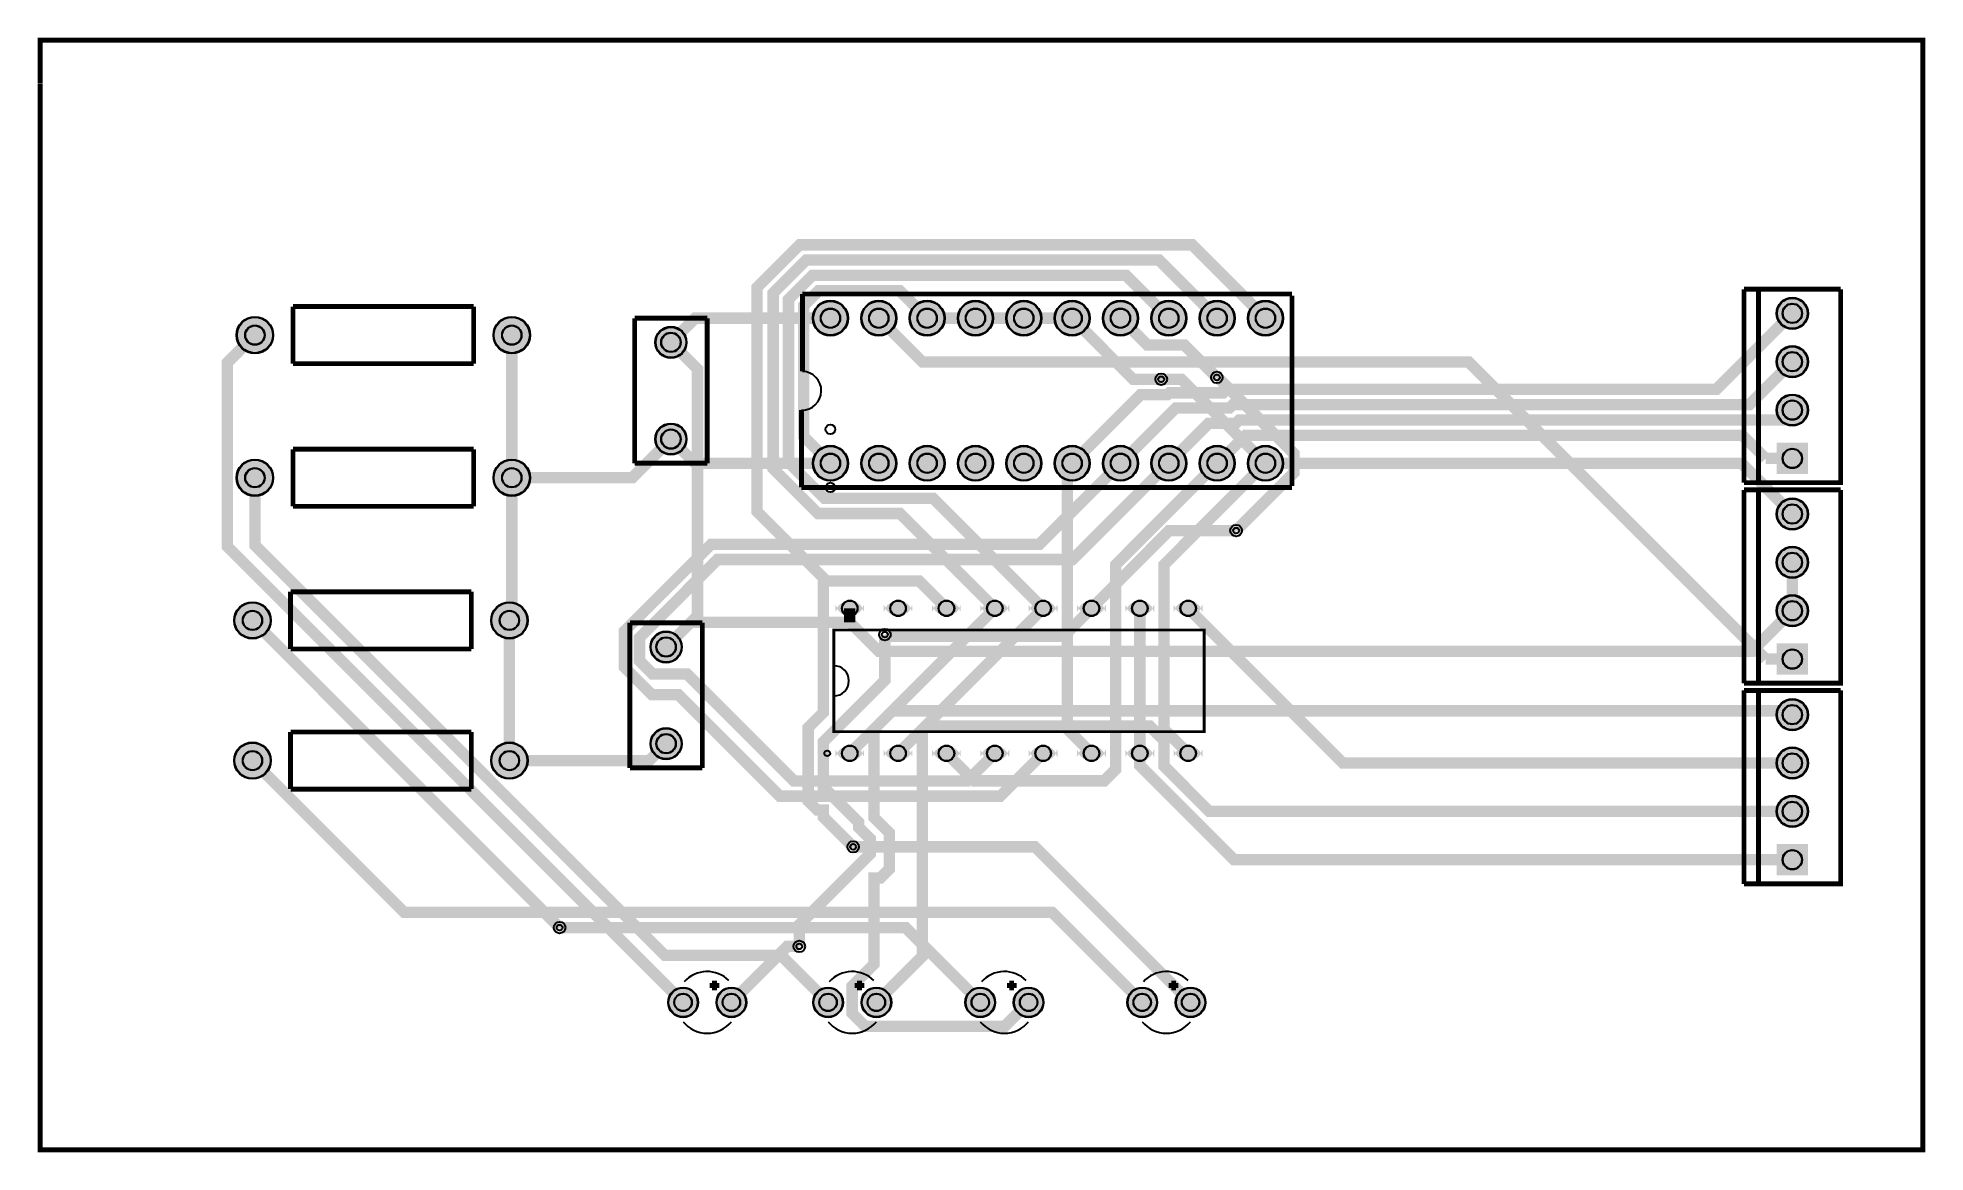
# Model space of a CAD drawing. Header units: millimetres. Extents: x -6.9 to 92.3, y -3.6 to 55.
import ezdxf

# ---------------------------------------------------------------- set-up
doc = ezdxf.new("R2010")
doc.units = ezdxf.units.MM
for name, color, linetype, true_color in [('BoardOutLine', 7, 'Continuous', 0xff00ff), ('BottomLayer', 7, 'Continuous', 0x0000ff), ('BottomSolderMaskLayer', 7, 'Continuous', 0xaa00ff), ('Document', 7, 'Continuous', 0xffffff), ('Hole', 7, 'Continuous', 0x222222), ('Multi-Layer', 7, 'Continuous', 0xc0c0c0), ('TopLayer', 7, 'Continuous', 0xff0000), ('TopSilkLayer', 7, 'Continuous', 0xffcc00), ('TopSolderMaskLayer', 7, 'Continuous', 0x800080)]:
    doc.layers.add(name, color=color, linetype=linetype, true_color=true_color)

msp = doc.modelspace()

# ---------------------------------------------------------------- hatches: boundary and pattern name
at = {"layer": 'BottomSolderMaskLayer'}
for points in [[(33.872601799999885, 40.259000000000015, 1), (35.72339819999989, 40.259000000000015, 1)], [(36.412601800000076, 40.259000000000015, 1), (38.26339820000008, 40.259000000000015, 1)], [(38.95260180000004, 40.259000000000015, 1), (40.803398200000046, 40.259000000000015, 1)], [(41.4926018, 40.259000000000015, 1), (43.34339820000001, 40.259000000000015, 1)], [(44.032601799999966, 40.259000000000015, 1), (45.883398199999974, 40.259000000000015, 1)], [(46.57260179999993, 40.259000000000015, 1), (48.42339819999994, 40.259000000000015, 1)], [(49.112601799999894, 40.259000000000015, 1), (50.9633981999999, 40.259000000000015, 1)], [(51.65260179999986, 40.259000000000015, 1), (53.503398199999864, 40.259000000000015, 1)], [(54.19260180000005, 40.259000000000015, 1), (56.043398200000055, 40.259000000000015, 1)], [(56.73260180000001, 40.259000000000015, 1), (58.58339820000002, 40.259000000000015, 1)], [(84.51860159999994, 40.513000000000034, 1), (86.16939839999993, 40.513000000000034, 1)], [(3.5877500000001232, 39.370000000000005, 1), (5.518150000000124, 39.370000000000005, 1)], [(17.08784999999987, 39.370000000000005, 1), (19.01824999999987, 39.370000000000005, 1)], [(25.590601600000053, 38.98900000000003, 1), (27.241398400000055, 38.98900000000003, 1)], [(84.51860159999994, 37.97300000000007, 1), (86.16939839999993, 37.97300000000007, 1)], [(84.51860159999994, 35.43299999999999, 1), (86.16939839999993, 35.43299999999999, 1)], [(25.590601600000053, 33.90899999999999, 1), (27.241398400000055, 33.90899999999999, 1)], [(3.5877500000001232, 31.877000000000066, 1), (5.518150000000124, 31.877000000000066, 1)], [(17.08784999999987, 31.877000000000066, 1), (19.01824999999987, 31.877000000000066, 1)], [(33.872601799999885, 32.63900000000001, 1), (35.72339819999989, 32.63900000000001, 1)], [(36.412601800000076, 32.63900000000001, 1), (38.26339820000008, 32.63900000000001, 1)], [(38.95260180000004, 32.63900000000001, 1), (40.803398200000046, 32.63900000000001, 1)], [(41.4926018, 32.63900000000001, 1), (43.34339820000001, 32.63900000000001, 1)], [(44.032601799999966, 32.63900000000001, 1), (45.883398199999974, 32.63900000000001, 1)], [(46.57260179999993, 32.63900000000001, 1), (48.42339819999994, 32.63900000000001, 1)], [(49.112601799999894, 32.63900000000001, 1), (50.9633981999999, 32.63900000000001, 1)], [(51.65260179999986, 32.63900000000001, 1), (53.503398199999864, 32.63900000000001, 1)], [(54.19260180000005, 32.63900000000001, 1), (56.043398200000055, 32.63900000000001, 1)], [(56.73260180000001, 32.63900000000001, 1), (58.58339820000002, 32.63900000000001, 1)], [(84.5186015999999, 32.06760159999999), (84.5186015999999, 33.71839840000007), (86.16939839999998, 33.71839840000007), (86.16939839999998, 32.06760159999999)], [(84.51860159999994, 29.972000000000094, 1), (86.16939839999993, 29.972000000000094, 1)], [(84.51860159999994, 27.432000000000016, 1), (86.16939839999993, 27.432000000000016, 1)], [(3.460749999999943, 24.384000000000015, 1), (5.391149999999944, 24.384000000000015, 1)], [(16.96084999999992, 24.384000000000015, 1), (18.891249999999918, 24.384000000000015, 1)], [(36.56939599999996, 25.206579000000033, -0.7853981633974483), (35.05860399999997, 25.206579000000033), (35.05860399999997, 24.83142100000009, -0.7853981633974483), (36.56939599999996, 24.83142100000009)], [(39.109395999999926, 25.206579000000033, -0.7853981633974483), (37.59860399999993, 25.206579000000033), (37.59860399999993, 24.83142100000009, -0.7853981633974483), (39.109395999999926, 24.83142100000009)], [(41.64939599999989, 25.206579000000033, -0.7853981633974483), (40.138603999999894, 25.206579000000033), (40.138603999999894, 24.83142100000009, -0.7853981633974483), (41.64939599999989, 24.83142100000009)], [(44.18939600000008, 25.206579000000033, -0.7853981633974483), (42.678604000000085, 25.206579000000033), (42.678604000000085, 24.83142100000009, -0.7853981633974483), (44.18939600000008, 24.83142100000009)], [(46.729396000000044, 25.206579000000033, -0.7853981633974483), (45.21860400000005, 25.206579000000033), (45.21860400000005, 24.83142100000009, -0.7853981633974483), (46.729396000000044, 24.83142100000009)], [(49.26939600000001, 25.206579000000033, -0.7853981633974483), (47.75860400000001, 25.206579000000033), (47.75860400000001, 24.83142100000009, -0.7853981633974483), (49.26939600000001, 24.83142100000009)], [(51.80939599999997, 25.206579000000033, -0.7853981633974483), (50.298603999999976, 25.206579000000033), (50.298603999999976, 24.83142100000009, -0.7853981633974483), (51.80939599999997, 24.83142100000009)], [(54.349395999999935, 25.206579000000033, -0.7853981633974483), (52.83860399999994, 25.206579000000033), (52.83860399999994, 24.83142100000009, -0.7853981633974483), (54.349395999999935, 24.83142100000009)], [(84.51860159999994, 24.892000000000053, 1), (86.16939839999993, 24.892000000000053, 1)], [(25.33660159999992, 22.98700000000008, 1), (26.987398399999922, 22.98700000000008, 1)], [(84.5186015999999, 21.52660160000005), (84.5186015999999, 23.177398400000015), (86.16939839999998, 23.177398400000015), (86.16939839999998, 21.52660160000005)], [(84.51860159999994, 19.43100000000004, 1), (86.16939839999993, 19.43100000000004, 1)], [(3.460749999999943, 17.01800000000003, 1), (5.391149999999944, 17.01800000000003, 1)], [(16.96084999999992, 17.01800000000003, 1), (18.891249999999918, 17.01800000000003, 1)], [(25.33660159999992, 17.90700000000004, 1), (26.987398399999922, 17.90700000000004, 1)], [(36.56939599999996, 17.58657900000003, -0.7853981633974483), (35.05860399999997, 17.58657900000003), (35.05860399999997, 17.211421000000087, -0.7853981633974483), (36.56939599999996, 17.211421000000087)], [(39.109395999999926, 17.58657900000003, -0.7853981633974483), (37.59860399999993, 17.58657900000003), (37.59860399999993, 17.211421000000087, -0.7853981633974483), (39.109395999999926, 17.211421000000087)], [(41.64939599999989, 17.58657900000003, -0.7853981633974483), (40.138603999999894, 17.58657900000003), (40.138603999999894, 17.211421000000087, -0.7853981633974483), (41.64939599999989, 17.211421000000087)], [(44.18939600000008, 17.58657900000003, -0.7853981633974483), (42.678604000000085, 17.58657900000003), (42.678604000000085, 17.211421000000087, -0.7853981633974483), (44.18939600000008, 17.211421000000087)], [(46.729396000000044, 17.58657900000003, -0.7853981633974483), (45.21860400000005, 17.58657900000003), (45.21860400000005, 17.211421000000087, -0.7853981633974483), (46.729396000000044, 17.211421000000087)], [(49.26939600000001, 17.58657900000003, -0.7853981633974483), (47.75860400000001, 17.58657900000003), (47.75860400000001, 17.211421000000087, -0.7853981633974483), (49.26939600000001, 17.211421000000087)], [(51.80939599999997, 17.58657900000003, -0.7853981633974483), (50.298603999999976, 17.58657900000003), (50.298603999999976, 17.211421000000087, -0.7853981633974483), (51.80939599999997, 17.211421000000087)], [(54.349395999999935, 17.58657900000003, -0.7853981633974483), (52.83860399999994, 17.58657900000003), (52.83860399999994, 17.211421000000087, -0.7853981633974483), (54.349395999999935, 17.211421000000087)], [(84.51860159999994, 16.891000000000076, 1), (86.16939839999993, 16.891000000000076, 1)], [(84.51860159999994, 14.350999999999999, 1), (86.16939839999993, 14.350999999999999, 1)], [(84.5186015999999, 10.985601599999995), (84.5186015999999, 12.636398400000076), (86.16939839999998, 12.636398400000076), (86.16939839999998, 10.985601599999995)], [(26.263600000000046, 4.318000000000097, 1), (27.838400000000043, 4.318000000000097, 1)], [(28.80360000000001, 4.318000000000097, 1), (30.378400000000006, 4.318000000000097, 1)], [(33.88359999999994, 4.318000000000097, 1), (35.45839999999993, 4.318000000000097, 1)], [(36.4235999999999, 4.318000000000097, 1), (37.9983999999999, 4.318000000000097, 1)], [(41.884599999999914, 4.318000000000097, 1), (43.45939999999991, 4.318000000000097, 1)], [(44.42459999999988, 4.318000000000097, 1), (45.99939999999987, 4.318000000000097, 1)], [(50.39359999999993, 4.318000000000097, 1), (51.968399999999924, 4.318000000000097, 1)], [(52.93359999999989, 4.318000000000097, 1), (54.50839999999989, 4.318000000000097, 1)]]:
    msp.add_hatch(color=256, dxfattribs=at).paths.add_polyline_path(points)
at = {"layer": 'Multi-Layer'}
for points in [[(33.89800179999989, 40.259000000000015, 1), (35.69799819999989, 40.259000000000015, 1)], [(36.43800180000008, 40.259000000000015, 1), (38.23799820000008, 40.259000000000015, 1)], [(38.978001800000044, 40.259000000000015, 1), (40.77799820000004, 40.259000000000015, 1)], [(41.51800180000001, 40.259000000000015, 1), (43.317998200000005, 40.259000000000015, 1)], [(44.05800179999997, 40.259000000000015, 1), (45.85799819999997, 40.259000000000015, 1)], [(46.598001799999935, 40.259000000000015, 1), (48.39799819999993, 40.259000000000015, 1)], [(49.1380017999999, 40.259000000000015, 1), (50.937998199999896, 40.259000000000015, 1)], [(51.67800179999986, 40.259000000000015, 1), (53.47799819999986, 40.259000000000015, 1)], [(54.21800180000005, 40.259000000000015, 1), (56.01799820000005, 40.259000000000015, 1)], [(56.75800180000002, 40.259000000000015, 1), (58.557998200000014, 40.259000000000015, 1)], [(84.54400159999993, 40.513000000000034, 1), (86.14399839999994, 40.513000000000034, 1)], [(3.6131500000001235, 39.370000000000005, 1), (5.4927500000001235, 39.370000000000005, 1)], [(17.11324999999987, 39.370000000000005, 1), (18.992849999999873, 39.370000000000005, 1)], [(25.616001600000054, 38.98900000000003, 1), (27.215998400000053, 38.98900000000003, 1)], [(84.54400159999993, 37.97300000000007, 1), (86.14399839999994, 37.97300000000007, 1)], [(84.54400159999993, 35.43299999999999, 1), (86.14399839999994, 35.43299999999999, 1)], [(25.616001600000054, 33.90899999999999, 1), (27.215998400000053, 33.90899999999999, 1)], [(3.6131500000001235, 31.877000000000066, 1), (5.4927500000001235, 31.877000000000066, 1)], [(17.11324999999987, 31.877000000000066, 1), (18.992849999999873, 31.877000000000066, 1)], [(33.89800179999989, 32.63900000000001, 1), (35.69799819999989, 32.63900000000001, 1)], [(36.43800180000008, 32.63900000000001, 1), (38.23799820000008, 32.63900000000001, 1)], [(38.978001800000044, 32.63900000000001, 1), (40.77799820000004, 32.63900000000001, 1)], [(41.51800180000001, 32.63900000000001, 1), (43.317998200000005, 32.63900000000001, 1)], [(44.05800179999997, 32.63900000000001, 1), (45.85799819999997, 32.63900000000001, 1)], [(46.598001799999935, 32.63900000000001, 1), (48.39799819999993, 32.63900000000001, 1)], [(49.1380017999999, 32.63900000000001, 1), (50.937998199999896, 32.63900000000001, 1)], [(51.67800179999986, 32.63900000000001, 1), (53.47799819999986, 32.63900000000001, 1)], [(54.21800180000005, 32.63900000000001, 1), (56.01799820000005, 32.63900000000001, 1)], [(56.75800180000002, 32.63900000000001, 1), (58.557998200000014, 32.63900000000001, 1)], [(84.54400160000012, 32.09300159999998), (84.54400160000012, 33.69299840000008), (86.14399839999999, 33.69299840000008), (86.14399839999999, 32.09300159999998)], [(84.54400159999993, 29.972000000000094, 1), (86.14399839999994, 29.972000000000094, 1)], [(84.54400159999993, 27.432000000000016, 1), (86.14399839999994, 27.432000000000016, 1)], [(3.4861499999999435, 24.384000000000015, 1), (5.365749999999943, 24.384000000000015, 1)], [(16.986249999999917, 24.384000000000015, 1), (18.86584999999992, 24.384000000000015, 1)], [(36.543995999999964, 25.201499000000013, -0.7853981633974483), (35.084003999999965, 25.201499000000013), (35.084003999999965, 24.836501000000112, -0.7853981633974483), (36.543995999999964, 24.836501000000112)], [(39.08399599999993, 25.201499000000013, -0.7853981633974483), (37.62400399999993, 25.201499000000013), (37.62400399999993, 24.836501000000112, -0.7853981633974483), (39.08399599999993, 24.836501000000112)], [(41.62399599999989, 25.201499000000013, -0.7853981633974483), (40.16400399999989, 25.201499000000013), (40.16400399999989, 24.836501000000112, -0.7853981633974483), (41.62399599999989, 24.836501000000112)], [(44.16399600000008, 25.201499000000013, -0.7853981633974483), (42.70400400000008, 25.201499000000013), (42.70400400000008, 24.836501000000112, -0.7853981633974483), (44.16399600000008, 24.836501000000112)], [(46.703996000000046, 25.201499000000013, -0.7853981633974483), (45.24400400000005, 25.201499000000013), (45.24400400000005, 24.836501000000112, -0.7853981633974483), (46.703996000000046, 24.836501000000112)], [(49.24399600000001, 25.201499000000013, -0.7853981633974483), (47.78400400000001, 25.201499000000013), (47.78400400000001, 24.836501000000112, -0.7853981633974483), (49.24399600000001, 24.836501000000112)], [(51.78399599999997, 25.201499000000013, -0.7853981633974483), (50.324003999999974, 25.201499000000013), (50.324003999999974, 24.836501000000112, -0.7853981633974483), (51.78399599999997, 24.836501000000112)], [(54.32399599999994, 25.201499000000013, -0.7853981633974483), (52.86400399999994, 25.201499000000013), (52.86400399999994, 24.836501000000112, -0.7853981633974483), (54.32399599999994, 24.836501000000112)], [(84.54400159999993, 24.892000000000053, 1), (86.14399839999994, 24.892000000000053, 1)], [(25.36200159999992, 22.98700000000008, 1), (26.96199839999992, 22.98700000000008, 1)], [(84.54400160000012, 21.55200160000004), (84.54400160000012, 23.15199840000014), (86.14399839999999, 23.15199840000014), (86.14399839999999, 21.55200160000004)], [(84.54400159999993, 19.43100000000004, 1), (86.14399839999994, 19.43100000000004, 1)], [(3.4861499999999435, 17.01800000000003, 1), (5.365749999999943, 17.01800000000003, 1)], [(16.986249999999917, 17.01800000000003, 1), (18.86584999999992, 17.01800000000003, 1)], [(25.36200159999992, 17.90700000000004, 1), (26.96199839999992, 17.90700000000004, 1)], [(36.543995999999964, 17.581499000000008, -0.7853981633974483), (35.084003999999965, 17.581499000000008), (35.084003999999965, 17.216501000000108, -0.7853981633974483), (36.543995999999964, 17.216501000000108)], [(39.08399599999993, 17.581499000000008, -0.7853981633974483), (37.62400399999993, 17.581499000000008), (37.62400399999993, 17.216501000000108, -0.7853981633974483), (39.08399599999993, 17.216501000000108)], [(41.62399599999989, 17.581499000000008, -0.7853981633974483), (40.16400399999989, 17.581499000000008), (40.16400399999989, 17.216501000000108, -0.7853981633974483), (41.62399599999989, 17.216501000000108)], [(44.16399600000008, 17.581499000000008, -0.7853981633974483), (42.70400400000008, 17.581499000000008), (42.70400400000008, 17.216501000000108, -0.7853981633974483), (44.16399600000008, 17.216501000000108)], [(46.703996000000046, 17.581499000000008, -0.7853981633974483), (45.24400400000005, 17.581499000000008), (45.24400400000005, 17.216501000000108, -0.7853981633974483), (46.703996000000046, 17.216501000000108)], [(49.24399600000001, 17.581499000000008, -0.7853981633974483), (47.78400400000001, 17.581499000000008), (47.78400400000001, 17.216501000000108, -0.7853981633974483), (49.24399600000001, 17.216501000000108)], [(51.78399599999997, 17.581499000000008, -0.7853981633974483), (50.324003999999974, 17.581499000000008), (50.324003999999974, 17.216501000000108, -0.7853981633974483), (51.78399599999997, 17.216501000000108)], [(54.32399599999994, 17.581499000000008, -0.7853981633974483), (52.86400399999994, 17.581499000000008), (52.86400399999994, 17.216501000000108, -0.7853981633974483), (54.32399599999994, 17.216501000000108)], [(84.54400159999993, 16.891000000000076, 1), (86.14399839999994, 16.891000000000076, 1)], [(84.54400159999993, 14.350999999999999, 1), (86.14399839999994, 14.350999999999999, 1)], [(84.54400160000012, 11.011001599999986), (84.54400160000012, 12.610998400000085), (86.14399839999999, 12.610998400000085), (86.14399839999999, 11.011001599999986)], [(26.289000000000044, 4.318000000000097, 1), (27.813000000000045, 4.318000000000097, 1)], [(28.829000000000008, 4.318000000000097, 1), (30.35300000000001, 4.318000000000097, 1)], [(33.908999999999935, 4.318000000000097, 1), (35.432999999999936, 4.318000000000097, 1)], [(36.4489999999999, 4.318000000000097, 1), (37.9729999999999, 4.318000000000097, 1)], [(41.90999999999991, 4.318000000000097, 1), (43.43399999999991, 4.318000000000097, 1)], [(44.449999999999875, 4.318000000000097, 1), (45.973999999999876, 4.318000000000097, 1)], [(50.418999999999926, 4.318000000000097, 1), (51.94299999999993, 4.318000000000097, 1)], [(52.95899999999989, 4.318000000000097, 1), (54.48299999999989, 4.318000000000097, 1)]]:
    msp.add_hatch(color=256, dxfattribs=at).paths.add_polyline_path(points)
at = {"layer": 'TopSolderMaskLayer'}
for points in [[(33.872601799999885, 40.259000000000015, 1), (35.72339819999989, 40.259000000000015, 1)], [(36.412601800000076, 40.259000000000015, 1), (38.26339820000008, 40.259000000000015, 1)], [(38.95260180000004, 40.259000000000015, 1), (40.803398200000046, 40.259000000000015, 1)], [(41.4926018, 40.259000000000015, 1), (43.34339820000001, 40.259000000000015, 1)], [(44.032601799999966, 40.259000000000015, 1), (45.883398199999974, 40.259000000000015, 1)], [(46.57260179999993, 40.259000000000015, 1), (48.42339819999994, 40.259000000000015, 1)], [(49.112601799999894, 40.259000000000015, 1), (50.9633981999999, 40.259000000000015, 1)], [(51.65260179999986, 40.259000000000015, 1), (53.503398199999864, 40.259000000000015, 1)], [(54.19260180000005, 40.259000000000015, 1), (56.043398200000055, 40.259000000000015, 1)], [(56.73260180000001, 40.259000000000015, 1), (58.58339820000002, 40.259000000000015, 1)], [(84.51860159999994, 40.513000000000034, 1), (86.16939839999993, 40.513000000000034, 1)], [(3.5877500000001232, 39.370000000000005, 1), (5.518150000000124, 39.370000000000005, 1)], [(17.08784999999987, 39.370000000000005, 1), (19.01824999999987, 39.370000000000005, 1)], [(25.590601600000053, 38.98900000000003, 1), (27.241398400000055, 38.98900000000003, 1)], [(84.51860159999994, 37.97300000000007, 1), (86.16939839999993, 37.97300000000007, 1)], [(84.51860159999994, 35.43299999999999, 1), (86.16939839999993, 35.43299999999999, 1)], [(25.590601600000053, 33.90899999999999, 1), (27.241398400000055, 33.90899999999999, 1)], [(3.5877500000001232, 31.877000000000066, 1), (5.518150000000124, 31.877000000000066, 1)], [(17.08784999999987, 31.877000000000066, 1), (19.01824999999987, 31.877000000000066, 1)], [(33.872601799999885, 32.63900000000001, 1), (35.72339819999989, 32.63900000000001, 1)], [(36.412601800000076, 32.63900000000001, 1), (38.26339820000008, 32.63900000000001, 1)], [(38.95260180000004, 32.63900000000001, 1), (40.803398200000046, 32.63900000000001, 1)], [(41.4926018, 32.63900000000001, 1), (43.34339820000001, 32.63900000000001, 1)], [(44.032601799999966, 32.63900000000001, 1), (45.883398199999974, 32.63900000000001, 1)], [(46.57260179999993, 32.63900000000001, 1), (48.42339819999994, 32.63900000000001, 1)], [(49.112601799999894, 32.63900000000001, 1), (50.9633981999999, 32.63900000000001, 1)], [(51.65260179999986, 32.63900000000001, 1), (53.503398199999864, 32.63900000000001, 1)], [(54.19260180000005, 32.63900000000001, 1), (56.043398200000055, 32.63900000000001, 1)], [(56.73260180000001, 32.63900000000001, 1), (58.58339820000002, 32.63900000000001, 1)], [(84.5186015999999, 32.06760159999999), (84.5186015999999, 33.71839840000007), (86.16939839999998, 33.71839840000007), (86.16939839999998, 32.06760159999999)], [(84.51860159999994, 29.972000000000094, 1), (86.16939839999993, 29.972000000000094, 1)], [(84.51860159999994, 27.432000000000016, 1), (86.16939839999993, 27.432000000000016, 1)], [(3.460749999999943, 24.384000000000015, 1), (5.391149999999944, 24.384000000000015, 1)], [(16.96084999999992, 24.384000000000015, 1), (18.891249999999918, 24.384000000000015, 1)], [(36.56939599999996, 25.206579000000033, -0.7853981633974483), (35.05860399999997, 25.206579000000033), (35.05860399999997, 24.83142100000009, -0.7853981633974483), (36.56939599999996, 24.83142100000009)], [(39.109395999999926, 25.206579000000033, -0.7853981633974483), (37.59860399999993, 25.206579000000033), (37.59860399999993, 24.83142100000009, -0.7853981633974483), (39.109395999999926, 24.83142100000009)], [(41.64939599999989, 25.206579000000033, -0.7853981633974483), (40.138603999999894, 25.206579000000033), (40.138603999999894, 24.83142100000009, -0.7853981633974483), (41.64939599999989, 24.83142100000009)], [(44.18939600000008, 25.206579000000033, -0.7853981633974483), (42.678604000000085, 25.206579000000033), (42.678604000000085, 24.83142100000009, -0.7853981633974483), (44.18939600000008, 24.83142100000009)], [(46.729396000000044, 25.206579000000033, -0.7853981633974483), (45.21860400000005, 25.206579000000033), (45.21860400000005, 24.83142100000009, -0.7853981633974483), (46.729396000000044, 24.83142100000009)], [(49.26939600000001, 25.206579000000033, -0.7853981633974483), (47.75860400000001, 25.206579000000033), (47.75860400000001, 24.83142100000009, -0.7853981633974483), (49.26939600000001, 24.83142100000009)], [(51.80939599999997, 25.206579000000033, -0.7853981633974483), (50.298603999999976, 25.206579000000033), (50.298603999999976, 24.83142100000009, -0.7853981633974483), (51.80939599999997, 24.83142100000009)], [(54.349395999999935, 25.206579000000033, -0.7853981633974483), (52.83860399999994, 25.206579000000033), (52.83860399999994, 24.83142100000009, -0.7853981633974483), (54.349395999999935, 24.83142100000009)], [(84.51860159999994, 24.892000000000053, 1), (86.16939839999993, 24.892000000000053, 1)], [(25.33660159999992, 22.98700000000008, 1), (26.987398399999922, 22.98700000000008, 1)], [(84.5186015999999, 21.52660160000005), (84.5186015999999, 23.177398400000015), (86.16939839999998, 23.177398400000015), (86.16939839999998, 21.52660160000005)], [(84.51860159999994, 19.43100000000004, 1), (86.16939839999993, 19.43100000000004, 1)], [(3.460749999999943, 17.01800000000003, 1), (5.391149999999944, 17.01800000000003, 1)], [(16.96084999999992, 17.01800000000003, 1), (18.891249999999918, 17.01800000000003, 1)], [(25.33660159999992, 17.90700000000004, 1), (26.987398399999922, 17.90700000000004, 1)], [(36.56939599999996, 17.58657900000003, -0.7853981633974483), (35.05860399999997, 17.58657900000003), (35.05860399999997, 17.211421000000087, -0.7853981633974483), (36.56939599999996, 17.211421000000087)], [(39.109395999999926, 17.58657900000003, -0.7853981633974483), (37.59860399999993, 17.58657900000003), (37.59860399999993, 17.211421000000087, -0.7853981633974483), (39.109395999999926, 17.211421000000087)], [(41.64939599999989, 17.58657900000003, -0.7853981633974483), (40.138603999999894, 17.58657900000003), (40.138603999999894, 17.211421000000087, -0.7853981633974483), (41.64939599999989, 17.211421000000087)], [(44.18939600000008, 17.58657900000003, -0.7853981633974483), (42.678604000000085, 17.58657900000003), (42.678604000000085, 17.211421000000087, -0.7853981633974483), (44.18939600000008, 17.211421000000087)], [(46.729396000000044, 17.58657900000003, -0.7853981633974483), (45.21860400000005, 17.58657900000003), (45.21860400000005, 17.211421000000087, -0.7853981633974483), (46.729396000000044, 17.211421000000087)], [(49.26939600000001, 17.58657900000003, -0.7853981633974483), (47.75860400000001, 17.58657900000003), (47.75860400000001, 17.211421000000087, -0.7853981633974483), (49.26939600000001, 17.211421000000087)], [(51.80939599999997, 17.58657900000003, -0.7853981633974483), (50.298603999999976, 17.58657900000003), (50.298603999999976, 17.211421000000087, -0.7853981633974483), (51.80939599999997, 17.211421000000087)], [(54.349395999999935, 17.58657900000003, -0.7853981633974483), (52.83860399999994, 17.58657900000003), (52.83860399999994, 17.211421000000087, -0.7853981633974483), (54.349395999999935, 17.211421000000087)], [(84.51860159999994, 16.891000000000076, 1), (86.16939839999993, 16.891000000000076, 1)], [(84.51860159999994, 14.350999999999999, 1), (86.16939839999993, 14.350999999999999, 1)], [(84.5186015999999, 10.985601599999995), (84.5186015999999, 12.636398400000076), (86.16939839999998, 12.636398400000076), (86.16939839999998, 10.985601599999995)], [(26.263600000000046, 4.318000000000097, 1), (27.838400000000043, 4.318000000000097, 1)], [(28.80360000000001, 4.318000000000097, 1), (30.378400000000006, 4.318000000000097, 1)], [(33.88359999999994, 4.318000000000097, 1), (35.45839999999993, 4.318000000000097, 1)], [(36.4235999999999, 4.318000000000097, 1), (37.9983999999999, 4.318000000000097, 1)], [(41.884599999999914, 4.318000000000097, 1), (43.45939999999991, 4.318000000000097, 1)], [(44.42459999999988, 4.318000000000097, 1), (45.99939999999987, 4.318000000000097, 1)], [(50.39359999999993, 4.318000000000097, 1), (51.968399999999924, 4.318000000000097, 1)], [(52.93359999999989, 4.318000000000097, 1), (54.50839999999989, 4.318000000000097, 1)]]:
    msp.add_hatch(color=256, dxfattribs=at).paths.add_polyline_path(points)

# ---------------------------------------------------------------- linework, layer by layer
at = {"layer": 'BoardOutLine', "const_width": 0.254}
msp.add_lwpolyline([(-6.7309999999999945, 52.57800000000009), (-6.7309999999999945, 54.86400000000003), (92.20199999999988, 54.86400000000003), (92.20199999999988, -3.4289999999999736), (-6.7309999999999945, -3.4289999999999736), (-6.7309999999999945, 52.555114600000024)], dxfattribs=at)
at = {"layer": 'BottomLayer', "const_width": 0.5999988}
for points in [[(34.58209999999997, 26.456894000000034), (30.936184000000026, 30.102809999999977), (30.936184000000026, 41.866820000000075), (33.18256000000008, 44.113196000000016), (53.803804000000014, 44.113196000000016), (57.658000000000015, 40.259000000000015)], [(55.11800000000005, 40.259000000000015), (52.066697999999974, 43.31030199999998), (33.51479200000006, 43.31030199999998), (31.78987799999993, 41.58538800000008), (31.78987799999993, 32.35223400000007), (34.14369599999998, 29.99841600000002), (38.454583999999954, 29.99841600000002), (43.43400000000008, 25.019000000000005)], [(52.57799999999986, 40.259000000000015), (50.329591999999934, 42.507408000000055), (33.84702400000003, 42.507408000000055), (32.59277200000008, 41.253156000000104), (32.59277200000008, 32.68446600000004), (34.47592799999995, 30.801310000000058), (40.191689999999994, 30.801310000000058), (45.974000000000046, 25.019000000000005)], [(39.87800000000004, 40.259000000000015), (38.43248600000004, 41.70451400000002), (34.17925600000001, 41.70451400000002), (33.395666000000006, 40.92092400000013), (33.395666000000006, 34.04133400000012), (34.79799999999989, 32.63900000000001)], [(83.94242799999995, 22.35200000000009), (68.34022399999992, 37.954204000000004), (39.642795999999976, 37.954204000000004), (37.33800000000008, 40.259000000000015)], [(4.5529500000001235, 39.370000000000005), (3.1107379999999694, 37.92778800000008), (3.1107379999999694, 28.25826200000006), (27.051000000000045, 4.318000000000097)], [(18.05304999999987, 31.877000000000066), (18.05304999999987, 39.370000000000005)], [(26.16199999999992, 22.98700000000008), (27.812999999999988, 24.638000000000034), (27.812999999999988, 37.5920000000001), (26.416000000000054, 38.98900000000003)], [(57.658000000000015, 32.63900000000001), (53.24576599999989, 37.05123400000002), (52.17845799999998, 37.05123400000002)], [(55.101236000000085, 37.14699200000007), (55.15000399999997, 37.14699200000007), (59.15355199999988, 33.143444000000045), (59.15355199999988, 32.13963600000011), (56.11495000000002, 29.101034000000027)], [(40.89399999999989, 17.399), (42.33697399999994, 15.956026000000065), (49.181258000000184, 15.956026000000065), (49.7832380000001, 16.558005999999978), (49.7832380000001, 27.304238000000055), (55.11800000000005, 32.63900000000001)], [(48.51400000000001, 17.399), (47.24400000000003, 18.669000000000096), (47.24400000000003, 32.38499999999999), (47.497999999999934, 32.63900000000001)], [(53.59399999999994, 17.399), (52.323999999999955, 18.669000000000096), (52.323999999999955, 27.305000000000064), (57.658000000000015, 32.63900000000001)], [(34.670999999999935, 4.318000000000097), (32.203644000000054, 6.785355999999979), (26.09951599999988, 6.785355999999979), (4.553203999999937, 28.331668000000036), (4.553203999999937, 31.877000000000066), (4.5529500000001235, 31.877000000000066)], [(18.05304999999987, 31.877000000000066), (18.05304999999987, 24.51100000000008), (17.92604999999992, 24.384000000000015)], [(85.34399999999994, 27.432000000000016), (85.34399999999994, 24.892000000000053)], [(34.58209999999997, 26.456894000000034), (34.429445999999984, 26.30424000000005), (34.429445999999984, 19.547586000000024), (33.62655200000006, 18.744691999999986), (33.62655200000006, 14.893036000000052), (34.09721400000001, 14.42237399999999), (34.429445999999984, 14.42237399999999), (34.429445999999984, 14.050772000000052), (35.992815999999834, 12.487402000000088)], [(40.89399999999989, 25.019000000000005), (39.45610599999998, 26.456894000000034), (34.58209999999997, 26.456894000000034)], [(45.211999999999875, 4.318000000000097), (43.94784199999992, 3.0538420000000315), (36.62934000000007, 3.0538420000000315), (35.94099999999992, 3.7421820000000707), (35.94099999999992, 5.174995999999965), (37.083999999999946, 6.317995999999994), (37.083999999999946, 10.850118000000066), (37.41623199999992, 10.850118000000066), (37.8868940000001, 11.320780000000127), (37.8868940000001, 13.2257800000001), (37.083999999999946, 14.028674000000137), (37.083999999999946, 18.669000000000096), (43.43400000000008, 25.019000000000005)], [(45.974000000000046, 25.019000000000005), (39.62450799999999, 18.669508000000064), (39.62450799999999, 6.731508000000076), (37.2109999999999, 4.318000000000097)], [(51.053999999999974, 25.019000000000005), (51.053999999999974, 17.399)], [(85.34399999999994, 16.891000000000076), (61.721999999999866, 16.891000000000076), (53.59399999999994, 25.019000000000005)], [(4.425949999999943, 24.384000000000015), (20.565110000000118, 8.244840000000067)], [(17.92604999999992, 24.384000000000015), (17.92604999999992, 17.01800000000003)], [(33.15893799999992, 7.259066000000075), (33.15893799999992, 8.39343000000008), (36.883339999999976, 12.117832000000021), (36.883339999999976, 12.913106000000084), (36.28085199999998, 13.515593999999965), (36.28085199999998, 13.774928000000045), (34.429445999999984, 15.626334000000043), (34.429445999999984, 18.010631999999987), (37.657785999999874, 21.23897199999999), (37.657785999999874, 23.635716000000116)], [(85.34399999999994, 22.35200000000009), (83.94242799999995, 22.35200000000009)]]:
    msp.add_lwpolyline(points, dxfattribs=at)
at = {"layer": 'BottomSolderMaskLayer'}
for centre, radius in [((34.79799999999989, 40.259000000000015), 0.9253982000000001), ((34.79799999999989, 40.259000000000015), 0.5141101111111112), ((37.33800000000008, 40.259000000000015), 0.9253982000000001), ((37.33800000000008, 40.259000000000015), 0.5141101111111112), ((39.87800000000004, 40.259000000000015), 0.9253982000000001), ((39.87800000000004, 40.259000000000015), 0.5141101111111112), ((42.418000000000006, 40.259000000000015), 0.9253982000000001), ((42.418000000000006, 40.259000000000015), 0.5141101111111112), ((44.95799999999997, 40.259000000000015), 0.9253982000000001), ((44.95799999999997, 40.259000000000015), 0.5141101111111112), ((47.497999999999934, 40.259000000000015), 0.9253982000000001), ((47.497999999999934, 40.259000000000015), 0.5141101111111112), ((50.0379999999999, 40.259000000000015), 0.9253982000000001), ((50.0379999999999, 40.259000000000015), 0.5141101111111112), ((52.57799999999986, 40.259000000000015), 0.9253982000000001), ((52.57799999999986, 40.259000000000015), 0.5141101111111112), ((55.11800000000005, 40.259000000000015), 0.9253982000000001), ((55.11800000000005, 40.259000000000015), 0.5141101111111112), ((57.658000000000015, 40.259000000000015), 0.9253982000000001), ((57.658000000000015, 40.259000000000015), 0.5141101111111112), ((85.34399999999994, 40.513000000000034), 0.8253983999999999), ((85.34399999999994, 40.513000000000034), 0.5158739999999999), ((4.5529500000001235, 39.370000000000005), 0.9652000000000001), ((4.55300079999995, 39.370000000000005), 0.5135124864864864), ((18.05304999999987, 39.370000000000005), 0.9652000000000001), ((18.052999200000045, 39.370000000000005), 0.5135124864864864), ((26.416000000000054, 38.98900000000003), 0.8253983999999999), ((26.416000000000054, 38.98900000000003), 0.5158739999999999), ((85.34399999999994, 37.97300000000007), 0.8253983999999999), ((85.34399999999994, 37.97300000000007), 0.5158739999999999), ((85.34399999999994, 35.43299999999999), 0.8253983999999999), ((85.34399999999994, 35.43299999999999), 0.5158739999999999), ((26.416000000000054, 33.90899999999999), 0.8253983999999999), ((26.416000000000054, 33.90899999999999), 0.5158739999999999), ((4.5529500000001235, 31.877000000000066), 0.9652000000000001), ((18.05304999999987, 31.877000000000066), 0.9652000000000001), ((34.79799999999989, 32.63900000000001), 0.9253982000000001), ((34.79799999999989, 32.63900000000001), 0.5141101111111112), ((37.33800000000008, 32.63900000000001), 0.9253982000000001), ((37.33800000000008, 32.63900000000001), 0.5141101111111112), ((39.87800000000004, 32.63900000000001), 0.9253982000000001), ((39.87800000000004, 32.63900000000001), 0.5141101111111112), ((42.418000000000006, 32.63900000000001), 0.9253982000000001), ((42.418000000000006, 32.63900000000001), 0.5141101111111112), ((44.95799999999997, 32.63900000000001), 0.9253982000000001), ((44.95799999999997, 32.63900000000001), 0.5141101111111112), ((47.497999999999934, 32.63900000000001), 0.9253982000000001), ((47.497999999999934, 32.63900000000001), 0.5141101111111112), ((50.0379999999999, 32.63900000000001), 0.9253982000000001), ((50.0379999999999, 32.63900000000001), 0.5141101111111112), ((52.57799999999986, 32.63900000000001), 0.9253982000000001), ((52.57799999999986, 32.63900000000001), 0.5141101111111112), ((55.11800000000005, 32.63900000000001), 0.9253982000000001), ((55.11800000000005, 32.63900000000001), 0.5141101111111112), ((57.658000000000015, 32.63900000000001), 0.9253982000000001), ((57.658000000000015, 32.63900000000001), 0.5141101111111112), ((85.34399999999994, 32.89300000000003), 0.5158739999999999), ((4.55300079999995, 31.877000000000066), 0.5135124864864864), ((18.052999200000045, 31.877000000000066), 0.5135124864864864), ((85.34399999999994, 29.972000000000094), 0.8253983999999999), ((85.34399999999994, 29.972000000000094), 0.5158739999999999), ((85.34399999999994, 27.432000000000016), 0.8253983999999999), ((85.34399999999994, 27.432000000000016), 0.5158739999999999), ((4.425949999999943, 24.384000000000015), 0.9652000000000001), ((4.426000799999997, 24.384000000000015), 0.5135124864864864), ((17.92604999999992, 24.384000000000015), 0.9652000000000001), ((17.925999199999865, 24.384000000000015), 0.5135124864864864), ((35.813999999999965, 25.019000000000005), 0.41391705664578976), ((38.35399999999993, 25.019000000000005), 0.41391705664578976), ((40.89399999999989, 25.019000000000005), 0.41391705664578976), ((43.43400000000008, 25.019000000000005), 0.41391705664578976), ((45.974000000000046, 25.019000000000005), 0.41391705664578976), ((48.51400000000001, 25.019000000000005), 0.41391705664578976), ((51.053999999999974, 25.019000000000005), 0.41391705664578976), ((53.59399999999994, 25.019000000000005), 0.41391705664578976), ((85.34399999999994, 24.892000000000053), 0.8253983999999999), ((85.34399999999994, 24.892000000000053), 0.5158739999999999), ((26.16199999999992, 22.98700000000008), 0.8253983999999999), ((26.16199999999992, 22.98700000000008), 0.5158739999999999), ((85.34399999999994, 22.35200000000009), 0.5158739999999999), ((85.34399999999994, 19.43100000000004), 0.8253983999999999), ((85.34399999999994, 19.43100000000004), 0.5158739999999999), ((4.425949999999943, 17.01800000000003), 0.9652000000000001), ((17.92604999999992, 17.01800000000003), 0.9652000000000001), ((26.16199999999992, 17.90700000000004), 0.8253983999999999), ((26.16199999999992, 17.90700000000004), 0.5158739999999999), ((4.426000799999997, 17.01800000000003), 0.5135124864864864), ((17.925999199999865, 17.01800000000003), 0.5135124864864864), ((35.813999999999965, 17.399), 0.41391705664578976), ((38.35399999999993, 17.399), 0.41391705664578976), ((40.89399999999989, 17.399), 0.41391705664578976), ((43.43400000000008, 17.399), 0.41391705664578976), ((45.974000000000046, 17.399), 0.41391705664578976), ((48.51400000000001, 17.399), 0.41391705664578976), ((51.053999999999974, 17.399), 0.41391705664578976), ((53.59399999999994, 17.399), 0.41391705664578976), ((85.34399999999994, 16.891000000000076), 0.8253983999999999), ((85.34399999999994, 16.891000000000076), 0.5158739999999999), ((85.34399999999994, 14.350999999999999), 0.8253983999999999), ((85.34399999999994, 14.350999999999999), 0.5158739999999999), ((85.34399999999994, 11.811000000000035), 0.5158739999999999), ((27.051000000000045, 4.318000000000097), 0.7873999999999999), ((29.591000000000008, 4.318000000000097), 0.7873999999999999), ((34.670999999999935, 4.318000000000097), 0.7873999999999999), ((37.2109999999999, 4.318000000000097), 0.7873999999999999), ((42.67199999999991, 4.318000000000097), 0.7873999999999999), ((45.211999999999875, 4.318000000000097), 0.7873999999999999), ((51.180999999999926, 4.318000000000097), 0.7873999999999999), ((53.72099999999989, 4.318000000000097), 0.7873999999999999), ((27.051000000000045, 4.318000000000097), 0.4650121933333333), ((29.591000000000008, 4.318000000000097), 0.4650121933333333), ((34.670999999999935, 4.318000000000097), 0.4650121933333333), ((37.2109999999999, 4.318000000000097), 0.4650121933333333), ((42.67199999999991, 4.318000000000097), 0.4650121933333333), ((45.211999999999875, 4.318000000000097), 0.4650121933333333), ((51.180999999999926, 4.318000000000097), 0.4650121933333333), ((53.72099999999989, 4.318000000000097), 0.4650121933333333)]:
    msp.add_circle(centre, radius, dxfattribs=at)
at = {"layer": 'Document'}
for centre, radius in [((34.79799999999989, 31.369000000000028), 0.249936), ((34.63162999999997, 17.399), 0.150114)]:
    msp.add_circle(centre, radius, dxfattribs=at)
at = {"layer": 'Hole'}
for centre in [(52.17845799999998, 37.05123400000002), (55.101236000000085, 37.14699200000007), (56.11495000000002, 29.101034000000027), (37.657785999999874, 23.635716000000116), (35.992815999999834, 12.487402000000088), (20.565110000000118, 8.244840000000067), (33.15893799999992, 7.259066000000075)]:
    msp.add_circle(centre, 0.15250160000000001, dxfattribs=at)
at = {"layer": 'Multi-Layer'}
for centre, radius in [((34.79799999999989, 40.259000000000015), 0.8999982), ((34.79799999999989, 40.259000000000015), 0.49999899999999997), ((37.33800000000008, 40.259000000000015), 0.8999982), ((37.33800000000008, 40.259000000000015), 0.49999899999999997), ((39.87800000000004, 40.259000000000015), 0.8999982), ((39.87800000000004, 40.259000000000015), 0.49999899999999997), ((42.418000000000006, 40.259000000000015), 0.8999982), ((42.418000000000006, 40.259000000000015), 0.49999899999999997), ((44.95799999999997, 40.259000000000015), 0.8999982), ((44.95799999999997, 40.259000000000015), 0.49999899999999997), ((47.497999999999934, 40.259000000000015), 0.8999982), ((47.497999999999934, 40.259000000000015), 0.49999899999999997), ((50.0379999999999, 40.259000000000015), 0.8999982), ((50.0379999999999, 40.259000000000015), 0.49999899999999997), ((52.57799999999986, 40.259000000000015), 0.8999982), ((52.57799999999986, 40.259000000000015), 0.49999899999999997), ((55.11800000000005, 40.259000000000015), 0.8999982), ((55.11800000000005, 40.259000000000015), 0.49999899999999997), ((57.658000000000015, 40.259000000000015), 0.8999982), ((57.658000000000015, 40.259000000000015), 0.49999899999999997), ((85.34399999999994, 40.513000000000034), 0.7999984), ((85.34399999999994, 40.513000000000034), 0.49999899999999997), ((4.5529500000001235, 39.370000000000005), 0.9398000000000001), ((4.55300079999995, 39.370000000000005), 0.49999899999999997), ((18.05304999999987, 39.370000000000005), 0.9398000000000001), ((18.052999200000045, 39.370000000000005), 0.49999899999999997), ((26.416000000000054, 38.98900000000003), 0.7999984), ((26.416000000000054, 38.98900000000003), 0.49999899999999997), ((85.34399999999994, 37.97300000000007), 0.7999984), ((85.34399999999994, 37.97300000000007), 0.49999899999999997), ((52.17845799999998, 37.05123400000002), 0.30500320000000003), ((55.101236000000085, 37.14699200000007), 0.30500320000000003), ((85.34399999999994, 35.43299999999999), 0.7999984), ((85.34399999999994, 35.43299999999999), 0.49999899999999997), ((26.416000000000054, 33.90899999999999), 0.7999984), ((26.416000000000054, 33.90899999999999), 0.49999899999999997), ((4.5529500000001235, 31.877000000000066), 0.9398000000000001), ((18.05304999999987, 31.877000000000066), 0.9398000000000001), ((34.79799999999989, 32.63900000000001), 0.8999982), ((34.79799999999989, 32.63900000000001), 0.49999899999999997), ((37.33800000000008, 32.63900000000001), 0.8999982), ((37.33800000000008, 32.63900000000001), 0.49999899999999997), ((39.87800000000004, 32.63900000000001), 0.8999982), ((39.87800000000004, 32.63900000000001), 0.49999899999999997), ((42.418000000000006, 32.63900000000001), 0.8999982), ((42.418000000000006, 32.63900000000001), 0.49999899999999997), ((44.95799999999997, 32.63900000000001), 0.8999982), ((44.95799999999997, 32.63900000000001), 0.49999899999999997), ((47.497999999999934, 32.63900000000001), 0.8999982), ((47.497999999999934, 32.63900000000001), 0.49999899999999997), ((50.0379999999999, 32.63900000000001), 0.8999982), ((50.0379999999999, 32.63900000000001), 0.49999899999999997), ((52.57799999999986, 32.63900000000001), 0.8999982), ((52.57799999999986, 32.63900000000001), 0.49999899999999997), ((55.11800000000005, 32.63900000000001), 0.8999982), ((55.11800000000005, 32.63900000000001), 0.49999899999999997), ((57.658000000000015, 32.63900000000001), 0.8999982), ((57.658000000000015, 32.63900000000001), 0.49999899999999997), ((85.34399999999994, 32.89300000000003), 0.49999899999999997), ((4.55300079999995, 31.877000000000066), 0.49999899999999997), ((18.052999200000045, 31.877000000000066), 0.49999899999999997), ((85.34399999999994, 29.972000000000094), 0.7999984), ((85.34399999999994, 29.972000000000094), 0.49999899999999997), ((56.11495000000002, 29.101034000000027), 0.30500320000000003), ((85.34399999999994, 27.432000000000016), 0.7999984), ((85.34399999999994, 27.432000000000016), 0.49999899999999997), ((4.425949999999943, 24.384000000000015), 0.9398000000000001), ((4.426000799999997, 24.384000000000015), 0.49999899999999997), ((17.92604999999992, 24.384000000000015), 0.9398000000000001), ((17.925999199999865, 24.384000000000015), 0.49999899999999997), ((35.813999999999965, 25.019000000000005), 0.3999992), ((38.35399999999993, 25.019000000000005), 0.3999992), ((40.89399999999989, 25.019000000000005), 0.3999992), ((43.43400000000008, 25.019000000000005), 0.3999992), ((45.974000000000046, 25.019000000000005), 0.3999992), ((48.51400000000001, 25.019000000000005), 0.3999992), ((51.053999999999974, 25.019000000000005), 0.3999992), ((53.59399999999994, 25.019000000000005), 0.3999992), ((85.34399999999994, 24.892000000000053), 0.7999984), ((85.34399999999994, 24.892000000000053), 0.49999899999999997), ((37.657785999999874, 23.635716000000116), 0.30500320000000003), ((26.16199999999992, 22.98700000000008), 0.7999984), ((26.16199999999992, 22.98700000000008), 0.49999899999999997), ((85.34399999999994, 22.35200000000009), 0.49999899999999997), ((85.34399999999994, 19.43100000000004), 0.7999984), ((85.34399999999994, 19.43100000000004), 0.49999899999999997), ((4.425949999999943, 17.01800000000003), 0.9398000000000001), ((17.92604999999992, 17.01800000000003), 0.9398000000000001), ((26.16199999999992, 17.90700000000004), 0.7999984), ((26.16199999999992, 17.90700000000004), 0.49999899999999997), ((4.426000799999997, 17.01800000000003), 0.49999899999999997), ((17.925999199999865, 17.01800000000003), 0.49999899999999997), ((35.813999999999965, 17.399), 0.3999992), ((38.35399999999993, 17.399), 0.3999992), ((40.89399999999989, 17.399), 0.3999992), ((43.43400000000008, 17.399), 0.3999992), ((45.974000000000046, 17.399), 0.3999992), ((48.51400000000001, 17.399), 0.3999992), ((51.053999999999974, 17.399), 0.3999992), ((53.59399999999994, 17.399), 0.3999992), ((85.34399999999994, 16.891000000000076), 0.7999984), ((85.34399999999994, 16.891000000000076), 0.49999899999999997), ((85.34399999999994, 14.350999999999999), 0.7999984), ((85.34399999999994, 14.350999999999999), 0.49999899999999997), ((35.992815999999834, 12.487402000000088), 0.30500320000000003), ((85.34399999999994, 11.811000000000035), 0.49999899999999997), ((20.565110000000118, 8.244840000000067), 0.30500320000000003), ((33.15893799999992, 7.259066000000075), 0.30500320000000003), ((27.051000000000045, 4.318000000000097), 0.762), ((29.591000000000008, 4.318000000000097), 0.762), ((34.670999999999935, 4.318000000000097), 0.762), ((37.2109999999999, 4.318000000000097), 0.762), ((42.67199999999991, 4.318000000000097), 0.762), ((45.211999999999875, 4.318000000000097), 0.762), ((51.180999999999926, 4.318000000000097), 0.762), ((53.72099999999989, 4.318000000000097), 0.762), ((27.051000000000045, 4.318000000000097), 0.4500118), ((29.591000000000008, 4.318000000000097), 0.4500118), ((34.670999999999935, 4.318000000000097), 0.4500118), ((37.2109999999999, 4.318000000000097), 0.4500118), ((42.67199999999991, 4.318000000000097), 0.4500118), ((45.211999999999875, 4.318000000000097), 0.4500118), ((51.180999999999926, 4.318000000000097), 0.4500118), ((53.72099999999989, 4.318000000000097), 0.4500118)]:
    msp.add_circle(centre, radius, dxfattribs=at)
at = {"layer": 'TopLayer', "const_width": 0.5999988}
for points in [[(47.497999999999934, 32.63900000000001), (51.103022000000124, 36.244022000000086), (52.51272200000005, 36.244022000000086), (52.608479999999986, 36.33978000000013), (55.435499999999934, 36.33978000000013), (55.611267999999995, 36.51554800000008), (81.34654799999987, 36.51554800000008), (85.34399999999994, 40.513000000000034)], [(34.79799999999989, 40.259000000000015), (27.686000000000035, 40.259000000000015), (26.416000000000054, 38.98900000000003)], [(42.418000000000006, 40.259000000000015), (39.87800000000004, 40.259000000000015)], [(44.95799999999997, 40.259000000000015), (42.418000000000006, 40.259000000000015)], [(47.497999999999934, 40.259000000000015), (44.95799999999997, 40.259000000000015)], [(52.17845799999998, 37.05123400000002), (50.705765999999926, 37.05123400000002), (47.497999999999934, 40.259000000000015)], [(50.0379999999999, 40.259000000000015), (51.44033400000001, 38.85666600000002), (53.391562000000135, 38.85666600000002), (55.101236000000085, 37.14699200000007)], [(50.0379999999999, 32.63900000000001), (50.04282599999999, 32.63900000000001), (52.94071199999996, 35.536886000000095), (55.76773199999991, 35.536886000000095), (55.94349999999997, 35.71265400000004), (83.08365399999991, 35.71265400000004), (85.34399999999994, 37.97300000000007)], [(85.34399999999994, 35.43299999999999), (84.82075999999995, 34.909760000000006), (56.27573199999995, 34.909760000000006), (56.099963999999886, 34.73399200000006), (54.67299199999991, 34.73399200000006), (52.57799999999986, 32.63900000000001)], [(18.05304999999987, 31.877000000000066), (24.3839999999999, 31.877000000000066), (26.416000000000054, 33.90899999999999)], [(34.79799999999989, 32.63900000000001), (27.686000000000035, 32.63900000000001), (26.416000000000054, 33.90899999999999)], [(55.11800000000005, 32.63900000000001), (55.140098000000194, 32.63900000000001), (56.607963999999924, 34.10686600000008), (82.72856200000012, 34.10686600000008), (83.94242799999995, 32.89300000000003)], [(50.0379999999999, 32.63900000000001), (45.78324599999985, 28.384245999999962), (28.532581999999934, 28.384245999999962), (23.960328000000004, 23.811992000000032), (23.960328000000004, 21.930360000000064), (25.405587999999966, 20.485100000000102), (26.804366000000186, 20.485100000000102), (32.141668000000095, 15.14779800000008), (43.7227979999999, 15.14779800000008), (45.974000000000046, 17.399)], [(52.57799999999986, 32.63900000000001), (47.52035199999989, 27.581352000000038), (28.86481399999991, 27.581352000000038), (24.763222000000155, 23.479760000000056), (24.763222000000155, 22.26259200000004), (25.453593999999953, 21.572220000000016), (27.253437999999846, 21.572220000000016), (32.87496599999997, 15.950692000000004), (41.98569199999986, 15.950692000000004), (43.43400000000008, 17.399)], [(85.34399999999994, 29.972000000000094), (82.67700000000002, 32.63900000000001), (57.658000000000015, 32.63900000000001)], [(85.34399999999994, 32.89300000000003), (83.94242799999995, 32.89300000000003)], [(56.11495000000002, 29.101034000000027), (52.59603400000003, 29.101034000000027), (48.51400000000001, 25.019000000000005)], [(35.813999999999965, 24.287480000000073), (35.813999999999965, 25.019000000000005)], [(35.813999999999965, 24.287480000000073), (37.348413999999934, 22.753066000000103), (83.20506599999987, 22.753066000000103), (85.34399999999994, 24.892000000000053)], [(48.51400000000001, 25.019000000000005), (47.05095999999992, 23.555960000000027), (37.73754199999996, 23.555960000000027), (37.657785999999874, 23.635716000000116)], [(35.813999999999965, 24.287480000000073), (27.462480000000028, 24.287480000000073), (26.16199999999992, 22.98700000000008)], [(85.34399999999994, 19.43100000000004), (85.14308599999993, 19.63191400000005), (38.04691400000013, 19.63191400000005), (35.813999999999965, 17.399)], [(85.34399999999994, 14.350999999999999), (54.70550400000013, 14.350999999999999), (52.323999999999955, 16.732504000000063), (52.323999999999955, 18.08200599999998), (51.57698599999992, 18.829020000000128), (39.78401999999994, 18.829020000000128), (38.35399999999993, 17.399)], [(17.92604999999992, 17.01800000000003), (25.273000000000025, 17.01800000000003), (26.16199999999992, 17.90700000000004)], [(51.180999999999926, 4.318000000000097), (46.44694799999991, 9.052052000000003), (12.39189799999997, 9.052052000000003), (4.425949999999943, 17.01800000000003)], [(85.34399999999994, 11.811000000000035), (56.008269999999925, 11.811000000000035), (51.053999999999974, 16.7652700000001), (51.053999999999974, 17.399)], [(35.992815999999834, 12.487402000000088), (45.551598000000126, 12.487402000000088), (53.72099999999989, 4.318000000000097)], [(42.67199999999991, 4.318000000000097), (38.745160000000055, 8.244840000000067), (20.565110000000118, 8.244840000000067)], [(29.591000000000008, 4.318000000000097), (32.53206599999987, 7.259066000000075), (33.15893799999992, 7.259066000000075)]]:
    msp.add_lwpolyline(points, dxfattribs=at)
at = {"layer": 'TopSilkLayer', "const_width": 0.254}
for points in [[(82.80399999999997, 31.623000000000047), (82.80399999999997, 41.783000000000015)], [(82.80399999999997, 41.783000000000015), (87.8839999999999, 41.783000000000015)], [(82.80399999999997, 31.623000000000047), (87.8839999999999, 31.623000000000047), (87.8839999999999, 41.783000000000015)], [(83.56599999999992, 31.623000000000047), (83.56599999999992, 41.783000000000015)], [(6.55299679999996, 40.86999700000001), (16.053003200000035, 40.86999700000001)], [(6.55299679999996, 37.87000300000011), (6.55299679999996, 40.86999700000001)], [(16.053003200000035, 40.86999700000001), (16.053003200000035, 37.87000300000011)], [(33.32800039999995, 41.528999999999996), (33.32800039999995, 37.846000000000004)], [(33.32800039999995, 41.528999999999996), (59.05499999999995, 41.528999999999996)], [(59.05499999999995, 41.44901540000012), (59.05499999999995, 31.449010000000044)], [(24.51100000000008, 32.63900000000001), (24.51100000000008, 40.259000000000015)], [(24.51100000000008, 40.259000000000015), (28.321000000000026, 40.259000000000015)], [(28.321000000000026, 40.259000000000015), (28.321000000000026, 32.63900000000001)], [(16.053003200000035, 37.87000300000011), (6.55299679999996, 37.87000300000011)], [(33.32800039999995, 37.846000000000004), (33.32800039999995, 37.46500000000003)], [(33.274, 31.369000000000028), (33.274, 35.43299999999999)], [(6.55299679999996, 33.37699699999996), (16.053003200000035, 33.37699699999996)], [(6.55299679999996, 30.37700300000006), (6.55299679999996, 33.37699699999996)], [(16.053003200000035, 33.37699699999996), (16.053003200000035, 30.37700300000006)], [(28.321000000000026, 32.63900000000001), (24.51100000000008, 32.63900000000001)], [(33.274, 31.369000000000028), (59.05499999999995, 31.369000000000028)], [(82.80399999999997, 21.081999999999994), (82.80399999999997, 31.242000000000075)], [(82.80399999999997, 31.242000000000075), (87.8839999999999, 31.242000000000075)], [(82.80399999999997, 21.081999999999994), (87.8839999999999, 21.081999999999994), (87.8839999999999, 31.242000000000075)], [(83.56599999999992, 21.081999999999994), (83.56599999999992, 31.242000000000075)], [(16.053003200000035, 30.37700300000006), (6.55299679999996, 30.37700300000006)], [(6.425996800000007, 25.883997000000022), (15.926003200000082, 25.883997000000022)], [(6.425996800000007, 22.88400300000012), (6.425996800000007, 25.883997000000022)], [(15.926003200000082, 25.883997000000022), (15.926003200000082, 22.88400300000012)], [(24.256999999999948, 16.637000000000057), (24.256999999999948, 24.257000000000062)], [(24.256999999999948, 24.257000000000062), (28.066999999999894, 24.257000000000062)], [(28.066999999999894, 24.257000000000062), (28.066999999999894, 16.637000000000057)], [(15.926003200000082, 22.88400300000012), (6.425996800000007, 22.88400300000012)], [(82.80399999999997, 10.541000000000054), (82.80399999999997, 20.701000000000022)], [(82.80399999999997, 20.701000000000022), (87.8839999999999, 20.701000000000022)], [(82.80399999999997, 10.541000000000054), (87.8839999999999, 10.541000000000054), (87.8839999999999, 20.701000000000022)], [(83.56599999999992, 10.541000000000054), (83.56599999999992, 20.701000000000022)], [(6.425996800000007, 18.517997000000037), (15.926003200000082, 18.517997000000037)], [(6.425996800000007, 15.518003000000135), (6.425996800000007, 18.517997000000037)], [(15.926003200000082, 18.517997000000037), (15.926003200000082, 15.518003000000135)], [(28.066999999999894, 16.637000000000057), (24.256999999999948, 16.637000000000057)], [(15.926003200000082, 15.518003000000135), (6.425996800000007, 15.518003000000135)], [(28.44799999999998, 5.206999999999994), (28.956000000000017, 5.206999999999994)], [(28.701999999999884, 5.461000000000013), (28.701999999999884, 4.953000000000088)], [(36.06799999999987, 5.206999999999994), (36.57599999999991, 5.206999999999994)], [(36.322, 5.461000000000013), (36.322, 4.953000000000088)], [(44.069000000000074, 5.206999999999994), (44.576999999999884, 5.206999999999994)], [(44.32299999999998, 5.461000000000013), (44.32299999999998, 4.953000000000088)], [(52.57799999999986, 5.206999999999994), (53.0859999999999, 5.206999999999994)], [(52.831999999999994, 5.461000000000013), (52.831999999999994, 4.953000000000088)]]:
    msp.add_lwpolyline(points, dxfattribs=at)
at = {"layer": 'TopSilkLayer', "const_width": 0.1524}
msp.add_lwpolyline([(34.97529199999997, 18.54009499999995), (34.97529199999997, 23.877905000000055), (54.432707999999934, 23.877905000000055), (54.432707999999934, 18.54009499999995), (34.97529199999997, 18.54009499999995)], close=True, dxfattribs=at)
at = {"layer": 'TopSilkLayer'}
for centre, radius in [((34.79799999999989, 34.41700000000003), 0.254), ((34.63162999999997, 17.399), 0.150114)]:
    msp.add_circle(centre, radius, dxfattribs=at)
for centre, radius, start, end in [((33.301000184870986, 36.449000000402066), 1.0163587018371216, 268.47772380591005, 88.47772209836278), ((34.97529199999997, 21.20900000000006), 0.79375, 270, 90), ((28.320996518865854, 4.317989482965572), 1.616456, 45.00017634511521, 138.36610006878104), ((35.94099651886597, 4.317989482965572), 1.616456, 45.00017634511521, 138.36610006878104), ((43.94199651886595, 4.317989482965572), 1.616456, 45.00017634511521, 138.36610006878104), ((52.45099651886596, 4.317989482965572), 1.616456, 45.00017634511521, 138.36610006878104), ((28.321000000000026, 4.317990145069757), 1.6263874, 218.65953715362406, 321.34046284637594), ((35.94099999999992, 4.317990145069757), 1.6263874, 218.65953715362406, 321.34046284637594), ((43.941999999999894, 4.317990145069757), 1.6263874, 218.65953715362406, 321.34046284637594), ((52.45099999999991, 4.317990145069757), 1.6263874, 218.65953715362406, 321.34046284637594)]:
    msp.add_arc(centre, radius, start, end, dxfattribs=at)
at = {"layer": 'TopSolderMaskLayer'}
for centre, radius in [((34.79799999999989, 40.259000000000015), 0.9253982000000001), ((34.79799999999989, 40.259000000000015), 0.5141101111111112), ((37.33800000000008, 40.259000000000015), 0.9253982000000001), ((37.33800000000008, 40.259000000000015), 0.5141101111111112), ((39.87800000000004, 40.259000000000015), 0.9253982000000001), ((39.87800000000004, 40.259000000000015), 0.5141101111111112), ((42.418000000000006, 40.259000000000015), 0.9253982000000001), ((42.418000000000006, 40.259000000000015), 0.5141101111111112), ((44.95799999999997, 40.259000000000015), 0.9253982000000001), ((44.95799999999997, 40.259000000000015), 0.5141101111111112), ((47.497999999999934, 40.259000000000015), 0.9253982000000001), ((47.497999999999934, 40.259000000000015), 0.5141101111111112), ((50.0379999999999, 40.259000000000015), 0.9253982000000001), ((50.0379999999999, 40.259000000000015), 0.5141101111111112), ((52.57799999999986, 40.259000000000015), 0.9253982000000001), ((52.57799999999986, 40.259000000000015), 0.5141101111111112), ((55.11800000000005, 40.259000000000015), 0.9253982000000001), ((55.11800000000005, 40.259000000000015), 0.5141101111111112), ((57.658000000000015, 40.259000000000015), 0.9253982000000001), ((57.658000000000015, 40.259000000000015), 0.5141101111111112), ((85.34399999999994, 40.513000000000034), 0.8253983999999999), ((85.34399999999994, 40.513000000000034), 0.5158739999999999), ((4.5529500000001235, 39.370000000000005), 0.9652000000000001), ((4.55300079999995, 39.370000000000005), 0.5135124864864864), ((18.05304999999987, 39.370000000000005), 0.9652000000000001), ((18.052999200000045, 39.370000000000005), 0.5135124864864864), ((26.416000000000054, 38.98900000000003), 0.8253983999999999), ((26.416000000000054, 38.98900000000003), 0.5158739999999999), ((85.34399999999994, 37.97300000000007), 0.8253983999999999), ((85.34399999999994, 37.97300000000007), 0.5158739999999999), ((85.34399999999994, 35.43299999999999), 0.8253983999999999), ((85.34399999999994, 35.43299999999999), 0.5158739999999999), ((26.416000000000054, 33.90899999999999), 0.8253983999999999), ((26.416000000000054, 33.90899999999999), 0.5158739999999999), ((4.5529500000001235, 31.877000000000066), 0.9652000000000001), ((18.05304999999987, 31.877000000000066), 0.9652000000000001), ((34.79799999999989, 32.63900000000001), 0.9253982000000001), ((34.79799999999989, 32.63900000000001), 0.5141101111111112), ((37.33800000000008, 32.63900000000001), 0.9253982000000001), ((37.33800000000008, 32.63900000000001), 0.5141101111111112), ((39.87800000000004, 32.63900000000001), 0.9253982000000001), ((39.87800000000004, 32.63900000000001), 0.5141101111111112), ((42.418000000000006, 32.63900000000001), 0.9253982000000001), ((42.418000000000006, 32.63900000000001), 0.5141101111111112), ((44.95799999999997, 32.63900000000001), 0.9253982000000001), ((44.95799999999997, 32.63900000000001), 0.5141101111111112), ((47.497999999999934, 32.63900000000001), 0.9253982000000001), ((47.497999999999934, 32.63900000000001), 0.5141101111111112), ((50.0379999999999, 32.63900000000001), 0.9253982000000001), ((50.0379999999999, 32.63900000000001), 0.5141101111111112), ((52.57799999999986, 32.63900000000001), 0.9253982000000001), ((52.57799999999986, 32.63900000000001), 0.5141101111111112), ((55.11800000000005, 32.63900000000001), 0.9253982000000001), ((55.11800000000005, 32.63900000000001), 0.5141101111111112), ((57.658000000000015, 32.63900000000001), 0.9253982000000001), ((57.658000000000015, 32.63900000000001), 0.5141101111111112), ((85.34399999999994, 32.89300000000003), 0.5158739999999999), ((4.55300079999995, 31.877000000000066), 0.5135124864864864), ((18.052999200000045, 31.877000000000066), 0.5135124864864864), ((85.34399999999994, 29.972000000000094), 0.8253983999999999), ((85.34399999999994, 29.972000000000094), 0.5158739999999999), ((85.34399999999994, 27.432000000000016), 0.8253983999999999), ((85.34399999999994, 27.432000000000016), 0.5158739999999999), ((4.425949999999943, 24.384000000000015), 0.9652000000000001), ((4.426000799999997, 24.384000000000015), 0.5135124864864864), ((17.92604999999992, 24.384000000000015), 0.9652000000000001), ((17.925999199999865, 24.384000000000015), 0.5135124864864864), ((35.813999999999965, 25.019000000000005), 0.41391705664578976), ((38.35399999999993, 25.019000000000005), 0.41391705664578976), ((40.89399999999989, 25.019000000000005), 0.41391705664578976), ((43.43400000000008, 25.019000000000005), 0.41391705664578976), ((45.974000000000046, 25.019000000000005), 0.41391705664578976), ((48.51400000000001, 25.019000000000005), 0.41391705664578976), ((51.053999999999974, 25.019000000000005), 0.41391705664578976), ((53.59399999999994, 25.019000000000005), 0.41391705664578976), ((85.34399999999994, 24.892000000000053), 0.8253983999999999), ((85.34399999999994, 24.892000000000053), 0.5158739999999999), ((26.16199999999992, 22.98700000000008), 0.8253983999999999), ((26.16199999999992, 22.98700000000008), 0.5158739999999999), ((85.34399999999994, 22.35200000000009), 0.5158739999999999), ((85.34399999999994, 19.43100000000004), 0.8253983999999999), ((85.34399999999994, 19.43100000000004), 0.5158739999999999), ((4.425949999999943, 17.01800000000003), 0.9652000000000001), ((17.92604999999992, 17.01800000000003), 0.9652000000000001), ((26.16199999999992, 17.90700000000004), 0.8253983999999999), ((26.16199999999992, 17.90700000000004), 0.5158739999999999), ((4.426000799999997, 17.01800000000003), 0.5135124864864864), ((17.925999199999865, 17.01800000000003), 0.5135124864864864), ((35.813999999999965, 17.399), 0.41391705664578976), ((38.35399999999993, 17.399), 0.41391705664578976), ((40.89399999999989, 17.399), 0.41391705664578976), ((43.43400000000008, 17.399), 0.41391705664578976), ((45.974000000000046, 17.399), 0.41391705664578976), ((48.51400000000001, 17.399), 0.41391705664578976), ((51.053999999999974, 17.399), 0.41391705664578976), ((53.59399999999994, 17.399), 0.41391705664578976), ((85.34399999999994, 16.891000000000076), 0.8253983999999999), ((85.34399999999994, 16.891000000000076), 0.5158739999999999), ((85.34399999999994, 14.350999999999999), 0.8253983999999999), ((85.34399999999994, 14.350999999999999), 0.5158739999999999), ((85.34399999999994, 11.811000000000035), 0.5158739999999999), ((27.051000000000045, 4.318000000000097), 0.7873999999999999), ((29.591000000000008, 4.318000000000097), 0.7873999999999999), ((34.670999999999935, 4.318000000000097), 0.7873999999999999), ((37.2109999999999, 4.318000000000097), 0.7873999999999999), ((42.67199999999991, 4.318000000000097), 0.7873999999999999), ((45.211999999999875, 4.318000000000097), 0.7873999999999999), ((51.180999999999926, 4.318000000000097), 0.7873999999999999), ((53.72099999999989, 4.318000000000097), 0.7873999999999999), ((27.051000000000045, 4.318000000000097), 0.4650121933333333), ((29.591000000000008, 4.318000000000097), 0.4650121933333333), ((34.670999999999935, 4.318000000000097), 0.4650121933333333), ((37.2109999999999, 4.318000000000097), 0.4650121933333333), ((42.67199999999991, 4.318000000000097), 0.4650121933333333), ((45.211999999999875, 4.318000000000097), 0.4650121933333333), ((51.180999999999926, 4.318000000000097), 0.4650121933333333), ((53.72099999999989, 4.318000000000097), 0.4650121933333333)]:
    msp.add_circle(centre, radius, dxfattribs=at)

doc.saveas('drawing.dxf')
